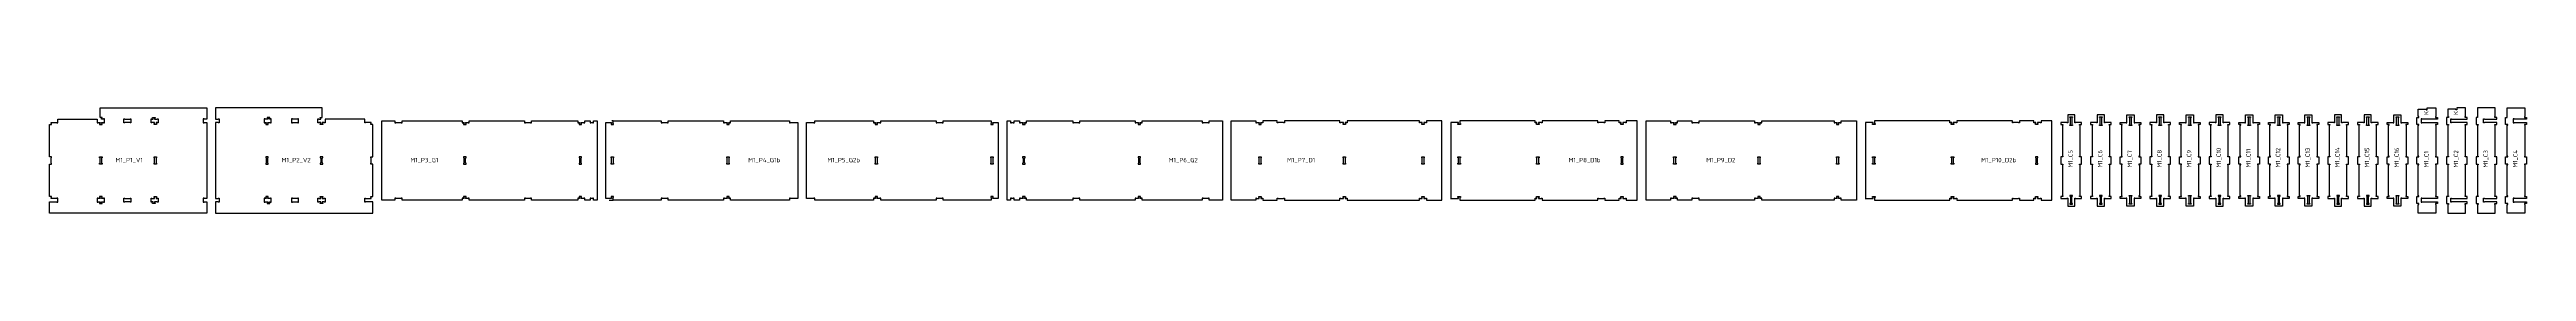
# Model space of a CAD drawing. Header units: millimetres. Extents: x -30325 to 14169, y -12596 to 6470.
# Drawn here: x -14935 to 13126, y 5270 to 6470 of the extents above; entities that cross this region are included whole.
import ezdxf

# ---------------------------------------------------------------- set-up
doc = ezdxf.new("R2010")
doc.units = ezdxf.units.MM
doc.header["$MEASUREMENT"] = 0
doc.layers.add('freeswerk_CODES', color=50, linetype='Continuous')

msp = doc.modelspace()

# ---------------------------------------------------------------- linework, layer by layer
for points in [[(-14853, 6297), (-14843, 6297), (-14843, 6338), (-14394, 6338), (-14394, 6297), (-14384, 6297), (-14384, 6302), (-14363, 6302), (-14363, 6290), (-14368, 6290), (-14368, 6280), (-14340, 6280), (-14340, 6290), (-14345, 6290), (-14345, 6302), (-14324, 6302), (-14324, 6297), (-14314, 6297), (-14314, 6343), (-14324, 6343), (-14324, 6338), (-14345, 6338), (-14345, 6350), (-14340, 6350), (-14340, 6360), (-14363, 6360), (-14363, 6470), (-13154, 6470), (-13154, 6338), (-13184, 6338), (-13184, 6343), (-13194, 6343), (-13194, 6297), (-13184, 6297), (-13184, 6302), (-13154, 6302), (-13154, 5438), (-13184, 5438), (-13184, 5443), (-13194, 5443), (-13194, 5397), (-13184, 5397), (-13184, 5402), (-13154, 5402), (-13154, 5270), (-14935, 5270), (-14935, 5402), (-14853, 5402), (-14853, 5397), (-14843, 5397), (-14843, 5443), (-14853, 5443), (-14853, 5438), (-14917, 5438), (-14917, 5450), (-14912, 5450), (-14912, 5460), (-14935, 5460), (-14935, 5830), (-14912, 5830), (-14912, 5840), (-14917, 5840), (-14917, 5900), (-14912, 5900), (-14912, 5910), (-14935, 5910), (-14935, 6280), (-14912, 6280), (-14912, 6290), (-14917, 6290), (-14917, 6302), (-14853, 6302)], [(-11355, 6297), (-11365, 6297), (-11365, 6338), (-11814, 6338), (-11814, 6297), (-11824, 6297), (-11824, 6302), (-11845, 6302), (-11845, 6290), (-11840, 6290), (-11840, 6280), (-11868, 6280), (-11868, 6290), (-11863, 6290), (-11863, 6302), (-11884, 6302), (-11884, 6297), (-11894, 6297), (-11894, 6343), (-11884, 6343), (-11884, 6338), (-11863, 6338), (-11863, 6350), (-11868, 6350), (-11868, 6360), (-11845, 6360), (-11845, 6470), (-13054, 6470), (-13054, 6338), (-13024, 6338), (-13024, 6343), (-13014, 6343), (-13014, 6297), (-13024, 6297), (-13024, 6302), (-13054, 6302), (-13054, 5438), (-13024, 5438), (-13024, 5443), (-13014, 5443), (-13014, 5397), (-13024, 5397), (-13024, 5402), (-13054, 5402), (-13054, 5270), (-11272, 5270), (-11272, 5402), (-11355, 5402), (-11355, 5397), (-11365, 5397), (-11365, 5443), (-11355, 5443), (-11355, 5438), (-11290, 5438), (-11290, 5450), (-11295, 5450), (-11295, 5460), (-11272, 5460), (-11272, 5830), (-11295, 5830), (-11295, 5840), (-11290, 5840), (-11290, 5900), (-11295, 5900), (-11295, 5910), (-11272, 5910), (-11272, 6280), (-11295, 6280), (-11295, 6290), (-11290, 6290), (-11290, 6302), (-11355, 6302)], [(12118, 6360), (12118, 6338), (11942, 6338), (11942, 6343), (11932, 6343), (11932, 6297), (11942, 6297), (11942, 6302), (12118, 6302), (12118, 6280), (12095, 6280), (12095, 6270), (12100, 6270), (12100, 5920), (12095, 5920), (12095, 5910), (12118, 5910), (12118, 5830), (12095, 5830), (12095, 5820), (12100, 5820), (12100, 5470), (12095, 5470), (12095, 5460), (12118, 5460), (12118, 5438), (11942, 5438), (11942, 5443), (11932, 5443), (11932, 5397), (11942, 5397), (11942, 5402), (12118, 5402), (12118, 5380), (12095, 5380), (12095, 5370), (12100, 5370), (12100, 5270), (11900, 5270), (11900, 5370), (11905, 5370), (11905, 5380), (11882, 5380), (11882, 5460), (11905, 5460), (11905, 5470), (11900, 5470), (11900, 5820), (11905, 5820), (11905, 5830), (11882, 5830), (11882, 5910), (11905, 5910), (11905, 5920), (11900, 5920), (11900, 6270), (11905, 6270), (11905, 6280), (11882, 6280), (11882, 6360), (11905, 6360), (11905, 6370), (11900, 6370), (11900, 6452), (11990, 6452), (11990, 6447), (12000, 6447), (12000, 6470), (12100, 6470), (12100, 6370), (12095, 6370), (12095, 6360)], [(12454, 6360), (12431, 6360), (12431, 6370), (12436, 6370), (12436, 6470), (12336, 6470), (12336, 6447), (12326, 6447), (12326, 6452), (12236, 6452), (12236, 6370), (12241, 6370), (12241, 6360), (12218, 6360), (12218, 6280), (12241, 6280), (12241, 6270), (12236, 6270), (12236, 5920), (12241, 5920), (12241, 5910), (12218, 5910), (12218, 5830), (12241, 5830), (12241, 5820), (12236, 5820), (12236, 5470), (12241, 5470), (12241, 5460), (12218, 5460), (12218, 5380), (12241, 5380), (12241, 5370), (12236, 5370), (12236, 5270), (12436, 5270), (12436, 5370), (12431, 5370), (12431, 5380), (12454, 5380), (12454, 5402), (12278, 5402), (12278, 5397), (12268, 5397), (12268, 5443), (12278, 5443), (12278, 5438), (12454, 5438), (12454, 5460), (12431, 5460), (12431, 5470), (12436, 5470), (12436, 5820), (12431, 5820), (12431, 5830), (12454, 5830), (12454, 5910), (12431, 5910), (12431, 5920), (12436, 5920), (12436, 6270), (12431, 6270), (12431, 6280), (12454, 6280), (12454, 6302), (12278, 6302), (12278, 6297), (12268, 6297), (12268, 6343), (12278, 6343), (12278, 6338), (12454, 6338)], [(12649, 5397), (12639, 5397), (12639, 5443), (12649, 5443), (12649, 5438), (12790, 5438), (12790, 5460), (12767, 5460), (12767, 5470), (12772, 5470), (12772, 5820), (12767, 5820), (12767, 5830), (12790, 5830), (12790, 5910), (12767, 5910), (12767, 5920), (12772, 5920), (12772, 6270), (12767, 6270), (12767, 6280), (12790, 6280), (12790, 6302), (12649, 6302), (12649, 6297), (12639, 6297), (12639, 6343), (12649, 6343), (12649, 6338), (12790, 6338), (12790, 6360), (12767, 6360), (12767, 6370), (12772, 6370), (12772, 6470), (12572, 6470), (12572, 6360), (12554, 6360), (12554, 6280), (12577, 6280), (12577, 6270), (12572, 6270), (12572, 5920), (12577, 5920), (12577, 5910), (12554, 5910), (12554, 5830), (12577, 5830), (12577, 5820), (12572, 5820), (12572, 5470), (12577, 5470), (12577, 5460), (12554, 5460), (12554, 5380), (12577, 5380), (12577, 5370), (12572, 5370), (12572, 5270), (12772, 5270), (12772, 5370), (12767, 5370), (12767, 5380), (12790, 5380), (12790, 5402), (12649, 5402)], [(12985, 5397), (12985, 5402), (13126, 5402), (13126, 5380), (13103, 5380), (13103, 5370), (13108, 5370), (13108, 5270), (12908, 5270), (12908, 5370), (12913, 5370), (12913, 5380), (12890, 5380), (12890, 5460), (12913, 5460), (12913, 5470), (12908, 5470), (12908, 5820), (12913, 5820), (12913, 5830), (12890, 5830), (12890, 5910), (12913, 5910), (12913, 5920), (12908, 5920), (12908, 6270), (12913, 6270), (12913, 6280), (12890, 6280), (12890, 6360), (12908, 6360), (12908, 6470), (13108, 6470), (13108, 6370), (13103, 6370), (13103, 6360), (13126, 6360), (13126, 6338), (12985, 6338), (12985, 6343), (12975, 6343), (12975, 6297), (12985, 6297), (12985, 6302), (13126, 6302), (13126, 6280), (13103, 6280), (13103, 6270), (13108, 6270), (13108, 5920), (13103, 5920), (13103, 5910), (13126, 5910), (13126, 5830), (13103, 5830), (13103, 5820), (13108, 5820), (13108, 5470), (13103, 5470), (13103, 5460), (13126, 5460), (13126, 5438), (12985, 5438), (12985, 5443), (12975, 5443), (12975, 5397)], [(-14023, 6338), (-14023, 6343), (-14013, 6343), (-14013, 6297), (-14023, 6297), (-14023, 6302), (-14083, 6302), (-14083, 6297), (-14093, 6297), (-14093, 6343), (-14083, 6343), (-14083, 6338)], [(-13763, 6350), (-13768, 6350), (-13768, 6360), (-13740, 6360), (-13740, 6350), (-13745, 6350), (-13745, 6338), (-13715, 6338), (-13715, 6343), (-13705, 6343), (-13705, 6297), (-13715, 6297), (-13715, 6302), (-13727, 6302), (-13727, 6290), (-13722, 6290), (-13722, 6280), (-13750, 6280), (-13750, 6290), (-13745, 6290), (-13745, 6302), (-13775, 6302), (-13775, 6297), (-13785, 6297), (-13785, 6343), (-13775, 6343), (-13775, 6338), (-13763, 6338)], [(-12445, 6350), (-12440, 6350), (-12440, 6360), (-12468, 6360), (-12468, 6350), (-12463, 6350), (-12463, 6338), (-12493, 6338), (-12493, 6343), (-12503, 6343), (-12503, 6297), (-12493, 6297), (-12493, 6302), (-12481, 6302), (-12481, 6290), (-12486, 6290), (-12486, 6280), (-12458, 6280), (-12458, 6290), (-12463, 6290), (-12463, 6302), (-12433, 6302), (-12433, 6297), (-12423, 6297), (-12423, 6343), (-12433, 6343), (-12433, 6338), (-12445, 6338)], [(-12184, 6338), (-12184, 6343), (-12194, 6343), (-12194, 6297), (-12184, 6297), (-12184, 6302), (-12124, 6302), (-12124, 6297), (-12114, 6297), (-12114, 6343), (-12124, 6343), (-12124, 6338)], [(-8942, 6302), (-8930, 6302), (-8930, 6290), (-8935, 6290), (-8935, 6280), (-8907, 6280), (-8907, 6290), (-8912, 6290), (-8912, 6302), (-8882, 6302), (-8882, 6297), (-8872, 6297), (-8872, 6320), (-8812, 6320), (-8812, 6297), (-8802, 6297), (-8802, 6302), (-8782, 6302), (-8782, 6297), (-8772, 6297), (-8772, 6320), (-8732, 6320), (-8732, 5420), (-8772, 5420), (-8772, 5443), (-8782, 5443), (-8782, 5438), (-8802, 5438), (-8802, 5443), (-8812, 5443), (-8812, 5420), (-8872, 5420), (-8872, 5443), (-8882, 5443), (-8882, 5438), (-8912, 5438), (-8912, 5450), (-8907, 5450), (-8907, 5460), (-8935, 5460), (-8935, 5450), (-8930, 5450), (-8930, 5438), (-8942, 5438), (-8942, 5443), (-8952, 5443), (-8952, 5420), (-9475, 5420), (-9475, 5443), (-9485, 5443), (-9485, 5438), (-9545, 5438), (-9545, 5443), (-9555, 5443), (-9555, 5420), (-10182, 5420), (-10182, 5443), (-10192, 5443), (-10192, 5438), (-10222, 5438), (-10222, 5450), (-10217, 5450), (-10217, 5460), (-10245, 5460), (-10245, 5450), (-10240, 5450), (-10240, 5438), (-10252, 5438), (-10252, 5443), (-10262, 5443), (-10262, 5420), (-10942, 5420), (-10942, 5443), (-10952, 5443), (-10952, 5438), (-11012, 5438), (-11012, 5443), (-11022, 5443), (-11022, 5420), (-11172, 5420), (-11172, 6320), (-11022, 6320), (-11022, 6297), (-11012, 6297), (-11012, 6302), (-10952, 6302), (-10952, 6297), (-10942, 6297), (-10942, 6320), (-10262, 6320), (-10262, 6297), (-10252, 6297), (-10252, 6302), (-10240, 6302), (-10240, 6290), (-10245, 6290), (-10245, 6280), (-10217, 6280), (-10217, 6290), (-10222, 6290), (-10222, 6302), (-10192, 6302), (-10192, 6297), (-10182, 6297), (-10182, 6320), (-9555, 6320), (-9555, 6297), (-9545, 6297), (-9545, 6302), (-9485, 6302), (-9485, 6297), (-9475, 6297), (-9475, 6320), (-8952, 6320), (-8952, 6297), (-8942, 6297)], [(-8632, 5438), (-8632, 6302), (-8569, 6302), (-8569, 6290), (-8574, 6290), (-8574, 6280), (-8546, 6280), (-8546, 6290), (-8551, 6290), (-8551, 6320), (-8006, 6320), (-8006, 6297), (-7996, 6297), (-7996, 6302), (-7936, 6302), (-7936, 6297), (-7926, 6297), (-7926, 6320), (-7299, 6320), (-7299, 6297), (-7289, 6297), (-7289, 6302), (-7259, 6302), (-7259, 6290), (-7264, 6290), (-7264, 6280), (-7236, 6280), (-7236, 6290), (-7241, 6290), (-7241, 6302), (-7229, 6302), (-7229, 6297), (-7219, 6297), (-7219, 6320), (-6553, 6320), (-6553, 6297), (-6543, 6297), (-6543, 6302), (-6459, 6302), (-6459, 5438), (-6543, 5438), (-6543, 5443), (-6553, 5443), (-6553, 5420), (-7219, 5420), (-7219, 5443), (-7229, 5443), (-7229, 5438), (-7241, 5438), (-7241, 5450), (-7236, 5450), (-7236, 5460), (-7264, 5460), (-7264, 5450), (-7259, 5450), (-7259, 5438), (-7289, 5438), (-7289, 5443), (-7299, 5443), (-7299, 5420), (-7926, 5420), (-7926, 5443), (-7936, 5443), (-7936, 5438), (-7996, 5438), (-7996, 5443), (-8006, 5443), (-8006, 5420), (-8551, 5420), (-8551, 5450), (-8546, 5450), (-8546, 5460), (-8574, 5460), (-8574, 5450), (-8569, 5450), (-8569, 5438)], [(-4187, 6302), (-4187, 5438), (-4249, 5438), (-4249, 5450), (-4244, 5450), (-4244, 5460), (-4272, 5460), (-4272, 5450), (-4267, 5450), (-4267, 5420), (-4812, 5420), (-4812, 5443), (-4822, 5443), (-4822, 5438), (-4882, 5438), (-4882, 5443), (-4892, 5443), (-4892, 5420), (-5519, 5420), (-5519, 5443), (-5529, 5443), (-5529, 5438), (-5559, 5438), (-5559, 5450), (-5554, 5450), (-5554, 5460), (-5582, 5460), (-5582, 5450), (-5577, 5450), (-5577, 5438), (-5589, 5438), (-5589, 5443), (-5599, 5443), (-5599, 5420), (-6265, 5420), (-6265, 5443), (-6275, 5443), (-6275, 5438), (-6359, 5438), (-6359, 6302), (-6275, 6302), (-6275, 6297), (-6265, 6297), (-6265, 6320), (-5599, 6320), (-5599, 6297), (-5589, 6297), (-5589, 6302), (-5577, 6302), (-5577, 6290), (-5582, 6290), (-5582, 6280), (-5554, 6280), (-5554, 6290), (-5559, 6290), (-5559, 6302), (-5529, 6302), (-5529, 6297), (-5519, 6297), (-5519, 6320), (-4892, 6320), (-4892, 6297), (-4882, 6297), (-4882, 6302), (-4822, 6302), (-4822, 6297), (-4812, 6297), (-4812, 6320), (-4267, 6320), (-4267, 6290), (-4272, 6290), (-4272, 6280), (-4244, 6280), (-4244, 6290), (-4249, 6290), (-4249, 6302)], [(-3877, 5438), (-3889, 5438), (-3889, 5450), (-3884, 5450), (-3884, 5460), (-3912, 5460), (-3912, 5450), (-3907, 5450), (-3907, 5438), (-3937, 5438), (-3937, 5443), (-3947, 5443), (-3947, 5420), (-4007, 5420), (-4007, 5443), (-4017, 5443), (-4017, 5438), (-4037, 5438), (-4037, 5443), (-4047, 5443), (-4047, 5420), (-4087, 5420), (-4087, 6320), (-4047, 6320), (-4047, 6297), (-4037, 6297), (-4037, 6302), (-4017, 6302), (-4017, 6297), (-4007, 6297), (-4007, 6320), (-3947, 6320), (-3947, 6297), (-3937, 6297), (-3937, 6302), (-3907, 6302), (-3907, 6290), (-3912, 6290), (-3912, 6280), (-3884, 6280), (-3884, 6290), (-3889, 6290), (-3889, 6302), (-3877, 6302), (-3877, 6297), (-3867, 6297), (-3867, 6320), (-3344, 6320), (-3344, 6297), (-3334, 6297), (-3334, 6302), (-3274, 6302), (-3274, 6297), (-3264, 6297), (-3264, 6320), (-2637, 6320), (-2637, 6297), (-2627, 6297), (-2627, 6302), (-2597, 6302), (-2597, 6290), (-2602, 6290), (-2602, 6280), (-2574, 6280), (-2574, 6290), (-2579, 6290), (-2579, 6302), (-2567, 6302), (-2567, 6297), (-2557, 6297), (-2557, 6320), (-1877, 6320), (-1877, 6297), (-1867, 6297), (-1867, 6302), (-1807, 6302), (-1807, 6297), (-1797, 6297), (-1797, 6320), (-1647, 6320), (-1647, 5420), (-1797, 5420), (-1797, 5443), (-1807, 5443), (-1807, 5438), (-1867, 5438), (-1867, 5443), (-1877, 5443), (-1877, 5420), (-2557, 5420), (-2557, 5443), (-2567, 5443), (-2567, 5438), (-2579, 5438), (-2579, 5450), (-2574, 5450), (-2574, 5460), (-2602, 5460), (-2602, 5450), (-2597, 5450), (-2597, 5438), (-2627, 5438), (-2627, 5443), (-2637, 5443), (-2637, 5420), (-3264, 5420), (-3264, 5443), (-3274, 5443), (-3274, 5438), (-3334, 5438), (-3334, 5443), (-3344, 5443), (-3344, 5420), (-3867, 5420), (-3867, 5443), (-3877, 5443)], [(2684, 6297), (2674, 6297), (2674, 6302), (2614, 6302), (2614, 6297), (2604, 6297), (2604, 6320), (1974, 6320), (1974, 6297), (1964, 6297), (1964, 6302), (1934, 6302), (1934, 6290), (1939, 6290), (1939, 6280), (1911, 6280), (1911, 6290), (1916, 6290), (1916, 6302), (1904, 6302), (1904, 6297), (1894, 6297), (1894, 6320), (1043, 6320), (1043, 6290), (1048, 6290), (1048, 6280), (1020, 6280), (1020, 6290), (1025, 6290), (1025, 6302), (938, 6302), (938, 5438), (1025, 5438), (1025, 5450), (1020, 5450), (1020, 5460), (1048, 5460), (1048, 5450), (1043, 5450), (1043, 5420), (1894, 5420), (1894, 5443), (1904, 5443), (1904, 5438), (1916, 5438), (1916, 5450), (1911, 5450), (1911, 5460), (1939, 5460), (1939, 5450), (1934, 5450), (1934, 5438), (1964, 5438), (1964, 5443), (1974, 5443), (1974, 5420), (2604, 5420), (2604, 5443), (2614, 5443), (2614, 5438), (2674, 5438), (2674, 5443), (2684, 5443), (2684, 5420), (2848, 5420), (2848, 5443), (2858, 5443), (2858, 5438), (2870, 5438), (2870, 5450), (2865, 5450), (2865, 5460), (2893, 5460), (2893, 5450), (2888, 5450), (2888, 5438), (2918, 5438), (2918, 5443), (2928, 5443), (2928, 5420), (3051, 5420), (3051, 6320), (2928, 6320), (2928, 6297), (2918, 6297), (2918, 6302), (2888, 6302), (2888, 6290), (2893, 6290), (2893, 6280), (2865, 6280), (2865, 6290), (2870, 6290), (2870, 6302), (2858, 6302), (2858, 6297), (2848, 6297), (2848, 6320), (2684, 6320)], [(3508, 6320), (3672, 6320), (3672, 6297), (3682, 6297), (3682, 6302), (3742, 6302), (3742, 6297), (3752, 6297), (3752, 6320), (4382, 6320), (4382, 6297), (4392, 6297), (4392, 6302), (4422, 6302), (4422, 6290), (4417, 6290), (4417, 6280), (4445, 6280), (4445, 6290), (4440, 6290), (4440, 6302), (4452, 6302), (4452, 6297), (4462, 6297), (4462, 6320), (5282, 6320), (5282, 6297), (5292, 6297), (5292, 6302), (5313, 6302), (5313, 6290), (5308, 6290), (5308, 6280), (5336, 6280), (5336, 6290), (5331, 6290), (5331, 6302), (5352, 6302), (5352, 6297), (5362, 6297), (5362, 6320), (5537, 6320), (5537, 5420), (5362, 5420), (5362, 5443), (5352, 5443), (5352, 5438), (5331, 5438), (5331, 5450), (5336, 5450), (5336, 5460), (5308, 5460), (5308, 5450), (5313, 5450), (5313, 5438), (5292, 5438), (5292, 5443), (5282, 5443), (5282, 5420), (4462, 5420), (4462, 5443), (4452, 5443), (4452, 5438), (4440, 5438), (4440, 5450), (4445, 5450), (4445, 5460), (4417, 5460), (4417, 5450), (4422, 5450), (4422, 5438), (4392, 5438), (4392, 5443), (4382, 5443), (4382, 5420), (3752, 5420), (3752, 5443), (3742, 5443), (3742, 5438), (3682, 5438), (3682, 5443), (3672, 5443), (3672, 5420), (3508, 5420), (3508, 5443), (3498, 5443), (3498, 5438), (3486, 5438), (3486, 5450), (3491, 5450), (3491, 5460), (3463, 5460), (3463, 5450), (3468, 5450), (3468, 5438), (3438, 5438), (3438, 5443), (3428, 5443), (3428, 5420), (3151, 5420), (3151, 6320), (3428, 6320), (3428, 6297), (3438, 6297), (3438, 6302), (3468, 6302), (3468, 6290), (3463, 6290), (3463, 6280), (3491, 6280), (3491, 6290), (3486, 6290), (3486, 6302), (3498, 6302), (3498, 6297), (3508, 6297)], [(7382, 6297), (7372, 6297), (7372, 6302), (7312, 6302), (7312, 6297), (7302, 6297), (7302, 6320), (6672, 6320), (6672, 6297), (6662, 6297), (6662, 6302), (6632, 6302), (6632, 6290), (6637, 6290), (6637, 6280), (6609, 6280), (6609, 6290), (6614, 6290), (6614, 6302), (6602, 6302), (6602, 6297), (6592, 6297), (6592, 6320), (5741, 6320), (5741, 6290), (5746, 6290), (5746, 6280), (5718, 6280), (5718, 6290), (5723, 6290), (5723, 6302), (5637, 6302), (5637, 5438), (5723, 5438), (5723, 5450), (5718, 5450), (5718, 5460), (5746, 5460), (5746, 5450), (5741, 5450), (5741, 5420), (6592, 5420), (6592, 5443), (6602, 5443), (6602, 5438), (6614, 5438), (6614, 5450), (6609, 5450), (6609, 5460), (6637, 5460), (6637, 5450), (6632, 5450), (6632, 5438), (6662, 5438), (6662, 5443), (6672, 5443), (6672, 5420), (7302, 5420), (7302, 5443), (7312, 5443), (7312, 5438), (7372, 5438), (7372, 5443), (7382, 5443), (7382, 5420), (7546, 5420), (7546, 5443), (7556, 5443), (7556, 5438), (7568, 5438), (7568, 5450), (7563, 5450), (7563, 5460), (7591, 5460), (7591, 5450), (7586, 5450), (7586, 5438), (7616, 5438), (7616, 5443), (7626, 5443), (7626, 5420), (7750, 5420), (7750, 6320), (7626, 6320), (7626, 6297), (7616, 6297), (7616, 6302), (7586, 6302), (7586, 6290), (7591, 6290), (7591, 6280), (7563, 6280), (7563, 6290), (7568, 6290), (7568, 6302), (7556, 6302), (7556, 6297), (7546, 6297), (7546, 6320), (7382, 6320)], [(7918, 6302), (7850, 6302), (7850, 6280), (7873, 6280), (7873, 6270), (7868, 6270), (7868, 5920), (7873, 5920), (7873, 5910), (7850, 5910), (7850, 5830), (7873, 5830), (7873, 5820), (7868, 5820), (7868, 5470), (7873, 5470), (7873, 5460), (7850, 5460), (7850, 5438), (7918, 5438), (7918, 5443), (7928, 5443), (7928, 5352), (8008, 5352), (8008, 5443), (8018, 5443), (8018, 5438), (8086, 5438), (8086, 5460), (8063, 5460), (8063, 5470), (8068, 5470), (8068, 5820), (8063, 5820), (8063, 5830), (8086, 5830), (8086, 5910), (8063, 5910), (8063, 5920), (8068, 5920), (8068, 6270), (8063, 6270), (8063, 6280), (8086, 6280), (8086, 6302), (8018, 6302), (8018, 6297), (8008, 6297), (8008, 6388), (7928, 6388), (7928, 6297), (7918, 6297)], [(7977, 6358), (7977, 6277), (7982, 6277), (7982, 6267), (7954, 6267), (7954, 6277), (7959, 6277), (7959, 6358), (7954, 6358), (7954, 6368), (7982, 6368), (7982, 6358)], [(8254, 6302), (8186, 6302), (8186, 6280), (8209, 6280), (8209, 6270), (8204, 6270), (8204, 5920), (8209, 5920), (8209, 5910), (8186, 5910), (8186, 5830), (8209, 5830), (8209, 5820), (8204, 5820), (8204, 5470), (8209, 5470), (8209, 5460), (8186, 5460), (8186, 5438), (8254, 5438), (8254, 5443), (8264, 5443), (8264, 5352), (8344, 5352), (8344, 5443), (8354, 5443), (8354, 5438), (8422, 5438), (8422, 5460), (8399, 5460), (8399, 5470), (8404, 5470), (8404, 5820), (8399, 5820), (8399, 5830), (8422, 5830), (8422, 5910), (8399, 5910), (8399, 5920), (8404, 5920), (8404, 6270), (8399, 6270), (8399, 6280), (8422, 6280), (8422, 6302), (8354, 6302), (8354, 6297), (8344, 6297), (8344, 6388), (8264, 6388), (8264, 6297), (8254, 6297)], [(8313, 6358), (8313, 6277), (8318, 6277), (8318, 6267), (8290, 6267), (8290, 6277), (8295, 6277), (8295, 6358), (8290, 6358), (8290, 6368), (8318, 6368), (8318, 6358)], [(8735, 5830), (8735, 5820), (8740, 5820), (8740, 5470), (8735, 5470), (8735, 5460), (8758, 5460), (8758, 5438), (8690, 5438), (8690, 5443), (8680, 5443), (8680, 5352), (8600, 5352), (8600, 5443), (8590, 5443), (8590, 5438), (8522, 5438), (8522, 5460), (8545, 5460), (8545, 5470), (8540, 5470), (8540, 5820), (8545, 5820), (8545, 5830), (8522, 5830), (8522, 5910), (8545, 5910), (8545, 5920), (8540, 5920), (8540, 6270), (8545, 6270), (8545, 6280), (8522, 6280), (8522, 6302), (8590, 6302), (8590, 6297), (8600, 6297), (8600, 6388), (8680, 6388), (8680, 6297), (8690, 6297), (8690, 6302), (8758, 6302), (8758, 6280), (8735, 6280), (8735, 6270), (8740, 6270), (8740, 5920), (8735, 5920), (8735, 5910), (8758, 5910), (8758, 5830)], [(8654, 6358), (8649, 6358), (8649, 6277), (8654, 6277), (8654, 6267), (8626, 6267), (8626, 6277), (8631, 6277), (8631, 6358), (8626, 6358), (8626, 6368), (8654, 6368)], [(8926, 6302), (8858, 6302), (8858, 6280), (8881, 6280), (8881, 6270), (8876, 6270), (8876, 5920), (8881, 5920), (8881, 5910), (8858, 5910), (8858, 5830), (8881, 5830), (8881, 5820), (8876, 5820), (8876, 5470), (8881, 5470), (8881, 5460), (8858, 5460), (8858, 5438), (8926, 5438), (8926, 5443), (8936, 5443), (8936, 5352), (9016, 5352), (9016, 5443), (9026, 5443), (9026, 5438), (9094, 5438), (9094, 5460), (9071, 5460), (9071, 5470), (9076, 5470), (9076, 5820), (9071, 5820), (9071, 5830), (9094, 5830), (9094, 5910), (9071, 5910), (9071, 5920), (9076, 5920), (9076, 6270), (9071, 6270), (9071, 6280), (9094, 6280), (9094, 6302), (9026, 6302), (9026, 6297), (9016, 6297), (9016, 6388), (8936, 6388), (8936, 6297), (8926, 6297)], [(8985, 6358), (8985, 6277), (8990, 6277), (8990, 6267), (8962, 6267), (8962, 6277), (8967, 6277), (8967, 6358), (8962, 6358), (8962, 6368), (8990, 6368), (8990, 6358)], [(9407, 5830), (9407, 5820), (9412, 5820), (9412, 5470), (9407, 5470), (9407, 5460), (9430, 5460), (9430, 5438), (9362, 5438), (9362, 5443), (9352, 5443), (9352, 5352), (9272, 5352), (9272, 5443), (9262, 5443), (9262, 5438), (9194, 5438), (9194, 5460), (9217, 5460), (9217, 5470), (9212, 5470), (9212, 5820), (9217, 5820), (9217, 5830), (9194, 5830), (9194, 5910), (9217, 5910), (9217, 5920), (9212, 5920), (9212, 6270), (9217, 6270), (9217, 6280), (9194, 6280), (9194, 6302), (9262, 6302), (9262, 6297), (9272, 6297), (9272, 6388), (9352, 6388), (9352, 6297), (9362, 6297), (9362, 6302), (9430, 6302), (9430, 6280), (9407, 6280), (9407, 6270), (9412, 6270), (9412, 5920), (9407, 5920), (9407, 5910), (9430, 5910), (9430, 5830)], [(9326, 6358), (9321, 6358), (9321, 6277), (9326, 6277), (9326, 6267), (9298, 6267), (9298, 6277), (9303, 6277), (9303, 6358), (9298, 6358), (9298, 6368), (9326, 6368)], [(9598, 6302), (9530, 6302), (9530, 6280), (9553, 6280), (9553, 6270), (9548, 6270), (9548, 5920), (9553, 5920), (9553, 5910), (9530, 5910), (9530, 5830), (9553, 5830), (9553, 5820), (9548, 5820), (9548, 5470), (9553, 5470), (9553, 5460), (9530, 5460), (9530, 5438), (9598, 5438), (9598, 5443), (9608, 5443), (9608, 5352), (9688, 5352), (9688, 5443), (9698, 5443), (9698, 5438), (9766, 5438), (9766, 5460), (9743, 5460), (9743, 5470), (9748, 5470), (9748, 5820), (9743, 5820), (9743, 5830), (9766, 5830), (9766, 5910), (9743, 5910), (9743, 5920), (9748, 5920), (9748, 6270), (9743, 6270), (9743, 6280), (9766, 6280), (9766, 6302), (9698, 6302), (9698, 6297), (9688, 6297), (9688, 6388), (9608, 6388), (9608, 6297), (9598, 6297)], [(9657, 6358), (9657, 6277), (9662, 6277), (9662, 6267), (9634, 6267), (9634, 6277), (9639, 6277), (9639, 6358), (9634, 6358), (9634, 6368), (9662, 6368), (9662, 6358)], [(10079, 5830), (10079, 5820), (10084, 5820), (10084, 5470), (10079, 5470), (10079, 5460), (10102, 5460), (10102, 5438), (10034, 5438), (10034, 5443), (10024, 5443), (10024, 5352), (9944, 5352), (9944, 5443), (9934, 5443), (9934, 5438), (9866, 5438), (9866, 5460), (9889, 5460), (9889, 5470), (9884, 5470), (9884, 5820), (9889, 5820), (9889, 5830), (9866, 5830), (9866, 5910), (9889, 5910), (9889, 5920), (9884, 5920), (9884, 6270), (9889, 6270), (9889, 6280), (9866, 6280), (9866, 6302), (9934, 6302), (9934, 6297), (9944, 6297), (9944, 6388), (10024, 6388), (10024, 6297), (10034, 6297), (10034, 6302), (10102, 6302), (10102, 6280), (10079, 6280), (10079, 6270), (10084, 6270), (10084, 5920), (10079, 5920), (10079, 5910), (10102, 5910), (10102, 5830)], [(9998, 6358), (9993, 6358), (9993, 6277), (9998, 6277), (9998, 6267), (9970, 6267), (9970, 6277), (9975, 6277), (9975, 6358), (9970, 6358), (9970, 6368), (9998, 6368)], [(10415, 5830), (10415, 5820), (10420, 5820), (10420, 5470), (10415, 5470), (10415, 5460), (10438, 5460), (10438, 5438), (10370, 5438), (10370, 5443), (10360, 5443), (10360, 5352), (10280, 5352), (10280, 5443), (10270, 5443), (10270, 5438), (10202, 5438), (10202, 5460), (10225, 5460), (10225, 5470), (10220, 5470), (10220, 5820), (10225, 5820), (10225, 5830), (10202, 5830), (10202, 5910), (10225, 5910), (10225, 5920), (10220, 5920), (10220, 6270), (10225, 6270), (10225, 6280), (10202, 6280), (10202, 6302), (10270, 6302), (10270, 6297), (10280, 6297), (10280, 6388), (10360, 6388), (10360, 6297), (10370, 6297), (10370, 6302), (10438, 6302), (10438, 6280), (10415, 6280), (10415, 6270), (10420, 6270), (10420, 5920), (10415, 5920), (10415, 5910), (10438, 5910), (10438, 5830)], [(10329, 6358), (10329, 6277), (10334, 6277), (10334, 6267), (10306, 6267), (10306, 6277), (10311, 6277), (10311, 6358), (10306, 6358), (10306, 6368), (10334, 6368), (10334, 6358)], [(10751, 5830), (10751, 5820), (10756, 5820), (10756, 5470), (10751, 5470), (10751, 5460), (10774, 5460), (10774, 5438), (10706, 5438), (10706, 5443), (10696, 5443), (10696, 5352), (10616, 5352), (10616, 5443), (10606, 5443), (10606, 5438), (10538, 5438), (10538, 5460), (10561, 5460), (10561, 5470), (10556, 5470), (10556, 5820), (10561, 5820), (10561, 5830), (10538, 5830), (10538, 5910), (10561, 5910), (10561, 5920), (10556, 5920), (10556, 6270), (10561, 6270), (10561, 6280), (10538, 6280), (10538, 6302), (10606, 6302), (10606, 6297), (10616, 6297), (10616, 6388), (10696, 6388), (10696, 6297), (10706, 6297), (10706, 6302), (10774, 6302), (10774, 6280), (10751, 6280), (10751, 6270), (10756, 6270), (10756, 5920), (10751, 5920), (10751, 5910), (10774, 5910), (10774, 5830)], [(10670, 6358), (10665, 6358), (10665, 6277), (10670, 6277), (10670, 6267), (10642, 6267), (10642, 6277), (10647, 6277), (10647, 6358), (10642, 6358), (10642, 6368), (10670, 6368)], [(10942, 6302), (10874, 6302), (10874, 6280), (10897, 6280), (10897, 6270), (10892, 6270), (10892, 5920), (10897, 5920), (10897, 5910), (10874, 5910), (10874, 5830), (10897, 5830), (10897, 5820), (10892, 5820), (10892, 5470), (10897, 5470), (10897, 5460), (10874, 5460), (10874, 5438), (10942, 5438), (10942, 5443), (10952, 5443), (10952, 5352), (11032, 5352), (11032, 5443), (11042, 5443), (11042, 5438), (11110, 5438), (11110, 5460), (11087, 5460), (11087, 5470), (11092, 5470), (11092, 5820), (11087, 5820), (11087, 5830), (11110, 5830), (11110, 5910), (11087, 5910), (11087, 5920), (11092, 5920), (11092, 6270), (11087, 6270), (11087, 6280), (11110, 6280), (11110, 6302), (11042, 6302), (11042, 6297), (11032, 6297), (11032, 6388), (10952, 6388), (10952, 6297), (10942, 6297)], [(11001, 6358), (11001, 6277), (11006, 6277), (11006, 6267), (10978, 6267), (10978, 6277), (10983, 6277), (10983, 6358), (10978, 6358), (10978, 6368), (11006, 6368), (11006, 6358)], [(11278, 6302), (11210, 6302), (11210, 6280), (11233, 6280), (11233, 6270), (11228, 6270), (11228, 5920), (11233, 5920), (11233, 5910), (11210, 5910), (11210, 5830), (11233, 5830), (11233, 5820), (11228, 5820), (11228, 5470), (11233, 5470), (11233, 5460), (11210, 5460), (11210, 5438), (11278, 5438), (11278, 5443), (11288, 5443), (11288, 5352), (11368, 5352), (11368, 5443), (11378, 5443), (11378, 5438), (11446, 5438), (11446, 5460), (11423, 5460), (11423, 5470), (11428, 5470), (11428, 5820), (11423, 5820), (11423, 5830), (11446, 5830), (11446, 5910), (11423, 5910), (11423, 5920), (11428, 5920), (11428, 6270), (11423, 6270), (11423, 6280), (11446, 6280), (11446, 6302), (11378, 6302), (11378, 6297), (11368, 6297), (11368, 6388), (11288, 6388), (11288, 6297), (11278, 6297)], [(11337, 6358), (11337, 6277), (11342, 6277), (11342, 6267), (11314, 6267), (11314, 6277), (11319, 6277), (11319, 6358), (11314, 6358), (11314, 6368), (11342, 6368), (11342, 6358)], [(11759, 5830), (11759, 5820), (11764, 5820), (11764, 5470), (11759, 5470), (11759, 5460), (11782, 5460), (11782, 5438), (11714, 5438), (11714, 5443), (11704, 5443), (11704, 5352), (11624, 5352), (11624, 5443), (11614, 5443), (11614, 5438), (11546, 5438), (11546, 5460), (11569, 5460), (11569, 5470), (11564, 5470), (11564, 5820), (11569, 5820), (11569, 5830), (11546, 5830), (11546, 5910), (11569, 5910), (11569, 5920), (11564, 5920), (11564, 6270), (11569, 6270), (11569, 6280), (11546, 6280), (11546, 6302), (11614, 6302), (11614, 6297), (11624, 6297), (11624, 6388), (11704, 6388), (11704, 6297), (11714, 6297), (11714, 6302), (11782, 6302), (11782, 6280), (11759, 6280), (11759, 6270), (11764, 6270), (11764, 5920), (11759, 5920), (11759, 5910), (11782, 5910), (11782, 5830)], [(11678, 6358), (11673, 6358), (11673, 6277), (11678, 6277), (11678, 6267), (11650, 6267), (11650, 6277), (11655, 6277), (11655, 6358), (11650, 6358), (11650, 6368), (11678, 6368)], [(-14345, 5840), (-14340, 5840), (-14340, 5830), (-14368, 5830), (-14368, 5840), (-14363, 5840), (-14363, 5900), (-14368, 5900), (-14368, 5910), (-14340, 5910), (-14340, 5900), (-14345, 5900)], [(-13745, 5900), (-13750, 5900), (-13750, 5910), (-13722, 5910), (-13722, 5900), (-13727, 5900), (-13727, 5840), (-13722, 5840), (-13722, 5830), (-13750, 5830), (-13750, 5840), (-13745, 5840)], [(-12463, 5900), (-12458, 5900), (-12458, 5910), (-12486, 5910), (-12486, 5900), (-12481, 5900), (-12481, 5840), (-12486, 5840), (-12486, 5830), (-12458, 5830), (-12458, 5840), (-12463, 5840)], [(-11863, 5840), (-11868, 5840), (-11868, 5830), (-11840, 5830), (-11840, 5840), (-11845, 5840), (-11845, 5900), (-11840, 5900), (-11840, 5910), (-11868, 5910), (-11868, 5900), (-11863, 5900)], [(-10240, 5840), (-10245, 5840), (-10245, 5830), (-10217, 5830), (-10217, 5840), (-10222, 5840), (-10222, 5900), (-10217, 5900), (-10217, 5910), (-10245, 5910), (-10245, 5900), (-10240, 5900)], [(-8935, 5910), (-8935, 5900), (-8930, 5900), (-8930, 5840), (-8935, 5840), (-8935, 5830), (-8907, 5830), (-8907, 5840), (-8912, 5840), (-8912, 5900), (-8907, 5900), (-8907, 5910)], [(-8551, 5840), (-8546, 5840), (-8546, 5830), (-8574, 5830), (-8574, 5840), (-8569, 5840), (-8569, 5900), (-8574, 5900), (-8574, 5910), (-8546, 5910), (-8546, 5900), (-8551, 5900)], [(-7236, 5840), (-7236, 5830), (-7264, 5830), (-7264, 5840), (-7259, 5840), (-7259, 5900), (-7264, 5900), (-7264, 5910), (-7236, 5910), (-7236, 5900), (-7241, 5900), (-7241, 5840)], [(-5582, 5900), (-5582, 5910), (-5554, 5910), (-5554, 5900), (-5559, 5900), (-5559, 5840), (-5554, 5840), (-5554, 5830), (-5582, 5830), (-5582, 5840), (-5577, 5840), (-5577, 5900)], [(-4267, 5900), (-4272, 5900), (-4272, 5910), (-4244, 5910), (-4244, 5900), (-4249, 5900), (-4249, 5840), (-4244, 5840), (-4244, 5830), (-4272, 5830), (-4272, 5840), (-4267, 5840)], [(-3884, 5830), (-3884, 5840), (-3889, 5840), (-3889, 5900), (-3884, 5900), (-3884, 5910), (-3912, 5910), (-3912, 5900), (-3907, 5900), (-3907, 5840), (-3912, 5840), (-3912, 5830)], [(-2579, 5900), (-2574, 5900), (-2574, 5910), (-2602, 5910), (-2602, 5900), (-2597, 5900), (-2597, 5840), (-2602, 5840), (-2602, 5830), (-2574, 5830), (-2574, 5840), (-2579, 5840)], [(-1207, 5830), (-1235, 5830), (-1235, 5840), (-1230, 5840), (-1230, 5900), (-1235, 5900), (-1235, 5910), (-1207, 5910), (-1207, 5900), (-1212, 5900), (-1212, 5840), (-1207, 5840)], [(-276, 5840), (-276, 5900), (-281, 5900), (-281, 5910), (-253, 5910), (-253, 5900), (-258, 5900), (-258, 5840), (-253, 5840), (-253, 5830), (-281, 5830), (-281, 5840)], [(615, 5840), (615, 5900), (610, 5900), (610, 5910), (638, 5910), (638, 5900), (633, 5900), (633, 5840), (638, 5840), (638, 5830), (610, 5830), (610, 5840)], [(1020, 5840), (1025, 5840), (1025, 5900), (1020, 5900), (1020, 5910), (1048, 5910), (1048, 5900), (1043, 5900), (1043, 5840), (1048, 5840), (1048, 5830), (1020, 5830)], [(1939, 5910), (1939, 5900), (1934, 5900), (1934, 5840), (1939, 5840), (1939, 5830), (1911, 5830), (1911, 5840), (1916, 5840), (1916, 5900), (1911, 5900), (1911, 5910)], [(2888, 5900), (2893, 5900), (2893, 5910), (2865, 5910), (2865, 5900), (2870, 5900), (2870, 5840), (2865, 5840), (2865, 5830), (2893, 5830), (2893, 5840), (2888, 5840)], [(3491, 5830), (3463, 5830), (3463, 5840), (3468, 5840), (3468, 5900), (3463, 5900), (3463, 5910), (3491, 5910), (3491, 5900), (3486, 5900), (3486, 5840), (3491, 5840)], [(4422, 5840), (4422, 5900), (4417, 5900), (4417, 5910), (4445, 5910), (4445, 5900), (4440, 5900), (4440, 5840), (4445, 5840), (4445, 5830), (4417, 5830), (4417, 5840)], [(5313, 5840), (5313, 5900), (5308, 5900), (5308, 5910), (5336, 5910), (5336, 5900), (5331, 5900), (5331, 5840), (5336, 5840), (5336, 5830), (5308, 5830), (5308, 5840)], [(5718, 5840), (5723, 5840), (5723, 5900), (5718, 5900), (5718, 5910), (5746, 5910), (5746, 5900), (5741, 5900), (5741, 5840), (5746, 5840), (5746, 5830), (5718, 5830)], [(6637, 5910), (6637, 5900), (6632, 5900), (6632, 5840), (6637, 5840), (6637, 5830), (6609, 5830), (6609, 5840), (6614, 5840), (6614, 5900), (6609, 5900), (6609, 5910)], [(7586, 5900), (7591, 5900), (7591, 5910), (7563, 5910), (7563, 5900), (7568, 5900), (7568, 5840), (7563, 5840), (7563, 5830), (7591, 5830), (7591, 5840), (7586, 5840)], [(-14314, 5443), (-14324, 5443), (-14324, 5438), (-14345, 5438), (-14345, 5450), (-14340, 5450), (-14340, 5460), (-14368, 5460), (-14368, 5450), (-14363, 5450), (-14363, 5438), (-14384, 5438), (-14384, 5443), (-14394, 5443), (-14394, 5397), (-14384, 5397), (-14384, 5402), (-14363, 5402), (-14363, 5390), (-14368, 5390), (-14368, 5380), (-14340, 5380), (-14340, 5390), (-14345, 5390), (-14345, 5402), (-14324, 5402), (-14324, 5397), (-14314, 5397)], [(-14023, 5438), (-14023, 5443), (-14013, 5443), (-14013, 5397), (-14023, 5397), (-14023, 5402), (-14083, 5402), (-14083, 5397), (-14093, 5397), (-14093, 5443), (-14083, 5443), (-14083, 5438)], [(-13745, 5450), (-13750, 5450), (-13750, 5460), (-13722, 5460), (-13722, 5450), (-13727, 5450), (-13727, 5438), (-13715, 5438), (-13715, 5443), (-13705, 5443), (-13705, 5397), (-13715, 5397), (-13715, 5402), (-13745, 5402), (-13745, 5390), (-13740, 5390), (-13740, 5380), (-13768, 5380), (-13768, 5390), (-13763, 5390), (-13763, 5402), (-13775, 5402), (-13775, 5397), (-13785, 5397), (-13785, 5443), (-13775, 5443), (-13775, 5438), (-13745, 5438)], [(-12463, 5450), (-12458, 5450), (-12458, 5460), (-12486, 5460), (-12486, 5450), (-12481, 5450), (-12481, 5438), (-12493, 5438), (-12493, 5443), (-12503, 5443), (-12503, 5397), (-12493, 5397), (-12493, 5402), (-12463, 5402), (-12463, 5390), (-12468, 5390), (-12468, 5380), (-12440, 5380), (-12440, 5390), (-12445, 5390), (-12445, 5402), (-12433, 5402), (-12433, 5397), (-12423, 5397), (-12423, 5443), (-12433, 5443), (-12433, 5438), (-12463, 5438)], [(-12184, 5438), (-12184, 5443), (-12194, 5443), (-12194, 5397), (-12184, 5397), (-12184, 5402), (-12124, 5402), (-12124, 5397), (-12114, 5397), (-12114, 5443), (-12124, 5443), (-12124, 5438)], [(-11894, 5443), (-11884, 5443), (-11884, 5438), (-11863, 5438), (-11863, 5450), (-11868, 5450), (-11868, 5460), (-11840, 5460), (-11840, 5450), (-11845, 5450), (-11845, 5438), (-11824, 5438), (-11824, 5443), (-11814, 5443), (-11814, 5397), (-11824, 5397), (-11824, 5402), (-11845, 5402), (-11845, 5390), (-11840, 5390), (-11840, 5380), (-11868, 5380), (-11868, 5390), (-11863, 5390), (-11863, 5402), (-11884, 5402), (-11884, 5397), (-11894, 5397)], [(7959, 5382), (7954, 5382), (7954, 5372), (7982, 5372), (7982, 5382), (7977, 5382), (7977, 5463), (7982, 5463), (7982, 5473), (7954, 5473), (7954, 5463), (7959, 5463)], [(8295, 5382), (8290, 5382), (8290, 5372), (8318, 5372), (8318, 5382), (8313, 5382), (8313, 5463), (8318, 5463), (8318, 5473), (8290, 5473), (8290, 5463), (8295, 5463)], [(8626, 5463), (8626, 5473), (8654, 5473), (8654, 5463), (8649, 5463), (8649, 5382), (8654, 5382), (8654, 5372), (8626, 5372), (8626, 5382), (8631, 5382), (8631, 5463)], [(8967, 5382), (8962, 5382), (8962, 5372), (8990, 5372), (8990, 5382), (8985, 5382), (8985, 5463), (8990, 5463), (8990, 5473), (8962, 5473), (8962, 5463), (8967, 5463)], [(9298, 5463), (9298, 5473), (9326, 5473), (9326, 5463), (9321, 5463), (9321, 5382), (9326, 5382), (9326, 5372), (9298, 5372), (9298, 5382), (9303, 5382), (9303, 5463)], [(9639, 5382), (9634, 5382), (9634, 5372), (9662, 5372), (9662, 5382), (9657, 5382), (9657, 5463), (9662, 5463), (9662, 5473), (9634, 5473), (9634, 5463), (9639, 5463)], [(9970, 5463), (9970, 5473), (9998, 5473), (9998, 5463), (9993, 5463), (9993, 5382), (9998, 5382), (9998, 5372), (9970, 5372), (9970, 5382), (9975, 5382), (9975, 5463)], [(10311, 5382), (10306, 5382), (10306, 5372), (10334, 5372), (10334, 5382), (10329, 5382), (10329, 5463), (10334, 5463), (10334, 5473), (10306, 5473), (10306, 5463), (10311, 5463)], [(10642, 5463), (10642, 5473), (10670, 5473), (10670, 5463), (10665, 5463), (10665, 5382), (10670, 5382), (10670, 5372), (10642, 5372), (10642, 5382), (10647, 5382), (10647, 5463)], [(10983, 5382), (10978, 5382), (10978, 5372), (11006, 5372), (11006, 5382), (11001, 5382), (11001, 5463), (11006, 5463), (11006, 5473), (10978, 5473), (10978, 5463), (10983, 5463)], [(11319, 5382), (11314, 5382), (11314, 5372), (11342, 5372), (11342, 5382), (11337, 5382), (11337, 5463), (11342, 5463), (11342, 5473), (11314, 5473), (11314, 5463), (11319, 5463)], [(11650, 5463), (11650, 5473), (11678, 5473), (11678, 5463), (11673, 5463), (11673, 5382), (11678, 5382), (11678, 5372), (11650, 5372), (11650, 5382), (11655, 5382), (11655, 5463)]]:
    msp.add_lwpolyline(points, close=True)
for points in [[(-8551, 6320), (-8566, 6320)], [(-1260, 5443), (-1270, 5443), (-1270, 5420), (-1547, 5420), (-1547, 6320), (-1270, 6320), (-1270, 6297), (-1260, 6297), (-1260, 6302), (-1230, 6302), (-1230, 6290), (-1235, 6290), (-1235, 6280), (-1207, 6280), (-1207, 6290), (-1212, 6290), (-1212, 6302), (-1200, 6302)], [(-1260, 5443), (-1260, 5438), (-1230, 5438), (-1230, 5450), (-1235, 5450), (-1235, 5460), (-1207, 5460), (-1207, 5450), (-1212, 5450), (-1212, 5438), (-1200, 5438), (-1200, 5443), (-1190, 5443), (-1190, 5420), (-1026, 5420), (-1026, 5443), (-1016, 5443), (-1016, 5438), (-956, 5438), (-956, 5443), (-946, 5443), (-946, 5420), (-316, 5420), (-316, 5443), (-306, 5443), (-306, 5438), (-276, 5438), (-276, 5450), (-281, 5450), (-281, 5460), (-253, 5460), (-253, 5450), (-258, 5450), (-258, 5438), (-246, 5438), (-246, 5443), (-236, 5443), (-236, 5420), (584, 5420), (584, 5443), (594, 5443), (594, 5438), (615, 5438), (615, 5450), (610, 5450), (610, 5460), (638, 5460), (638, 5450), (633, 5450), (633, 5438), (654, 5438), (654, 5443), (664, 5443), (664, 5420), (838, 5420), (838, 6320), (664, 6320), (664, 6297), (654, 6297), (654, 6302), (633, 6302), (633, 6290), (638, 6290), (638, 6280), (610, 6280), (610, 6290), (615, 6290), (615, 6302), (594, 6302), (594, 6297), (584, 6297), (584, 6320), (-236, 6320), (-236, 6297), (-246, 6297), (-246, 6302), (-258, 6302), (-258, 6290), (-253, 6290), (-253, 6280), (-281, 6280), (-281, 6290), (-276, 6290), (-276, 6302), (-306, 6302), (-306, 6297), (-316, 6297), (-316, 6320), (-946, 6320), (-946, 6297), (-956, 6297), (-956, 6302), (-1016, 6302), (-1016, 6297), (-1026, 6297), (-1026, 6320), (-1190, 6320), (-1190, 6297), (-1200, 6297), (-1200, 6302)], [(-8594, 5420), (-8551, 5420)], [(938, 5438), (938, 5431)], [(5637, 5438), (5637, 5431)]]:
    msp.add_lwpolyline(points)

# ---------------------------------------------------------------- texts
at = {"layer": 'freeswerk_CODES', "char_height": 50, "attachment_point": 1, "rotation": 90}
for s, width, insert in [('{\\Fiso|c0;K}', 50, (11966, 6387)), ('{\\Fiso|c0;K}', 50, (12302, 6387)), ('{\\Fiso|c0;M1_C5}', 318.08, (7934, 5789)), ('{\\Fiso|c0;M1_C6}', 318.08, (8270, 5789)), ('{\\Fiso|c0;M1_C7}', 318.08, (8606, 5789)), ('{\\Fiso|c0;M1_C8}', 318.08, (8942, 5789)), ('{\\Fiso|c0;M1_C9}', 318.08, (9278, 5789)), ('{\\Fiso|c0;M1_C10}', 318.08, (9614, 5789)), ('{\\Fiso|c0;M1_C11}', 318.08, (9950, 5789)), ('{\\Fiso|c0;M1_C12}', 318.08, (10286, 5789)), ('{\\Fiso|c0;M1_C13}', 318.08, (10622, 5789)), ('{\\Fiso|c0;M1_C14}', 318.08, (10958, 5789)), ('{\\Fiso|c0;M1_C15}', 318.08, (11294, 5789)), ('{\\Fiso|c0;M1_C16}', 318.08, (11630, 5789)), ('{\\Fiso|c0;M1_C1}', 318.08, (11966, 5789)), ('{\\Fiso|c0;M1_C2}', 318.08, (12302, 5789)), ('{\\Fiso|c0;M1_C3}', 318.08, (12638, 5789)), ('{\\Fiso|c0;M1_C4}', 318.08, (12974, 5789))]:
    msp.add_mtext_dynamic_manual_height_columns(s, width=width, gutter_width=1456, heights=[0], dxfattribs=dict(at, insert=insert))
at = {"layer": 'freeswerk_CODES', "char_height": 50, "attachment_point": 1}
for s, insert in [('{\\Fiso|c0;M1_P1_V1}', (-14188, 5900)), ('{\\Fiso|c0;M1_P2_V2}', (-12306, 5900)), ('{\\Fiso|c0;M1_P3_G1}', (-10848, 5900)), ('{\\Fiso|c0;M1_P4_G1b}', (-7020, 5900)), ('{\\Fiso|c0;M1_P5_G2b}', (-6124, 5900)), ('{\\Fiso|c0;M1_P6_G2}', (-2256, 5900)), ('{\\Fiso|c0;M1_P7_D1}', (-915, 5900)), ('{\\Fiso|c0;M1_P8_D1b}', (2274, 5900)), ('{\\Fiso|c0;M1_P9_D2}', (3834, 5900)), ('{\\Fiso|c0;M1_P10_D2b}', (6948, 5900))]:
    msp.add_mtext_dynamic_manual_height_columns(s, width=318.08, gutter_width=1456, heights=[0], dxfattribs=dict(at, insert=insert))

doc.saveas('drawing.dxf')
